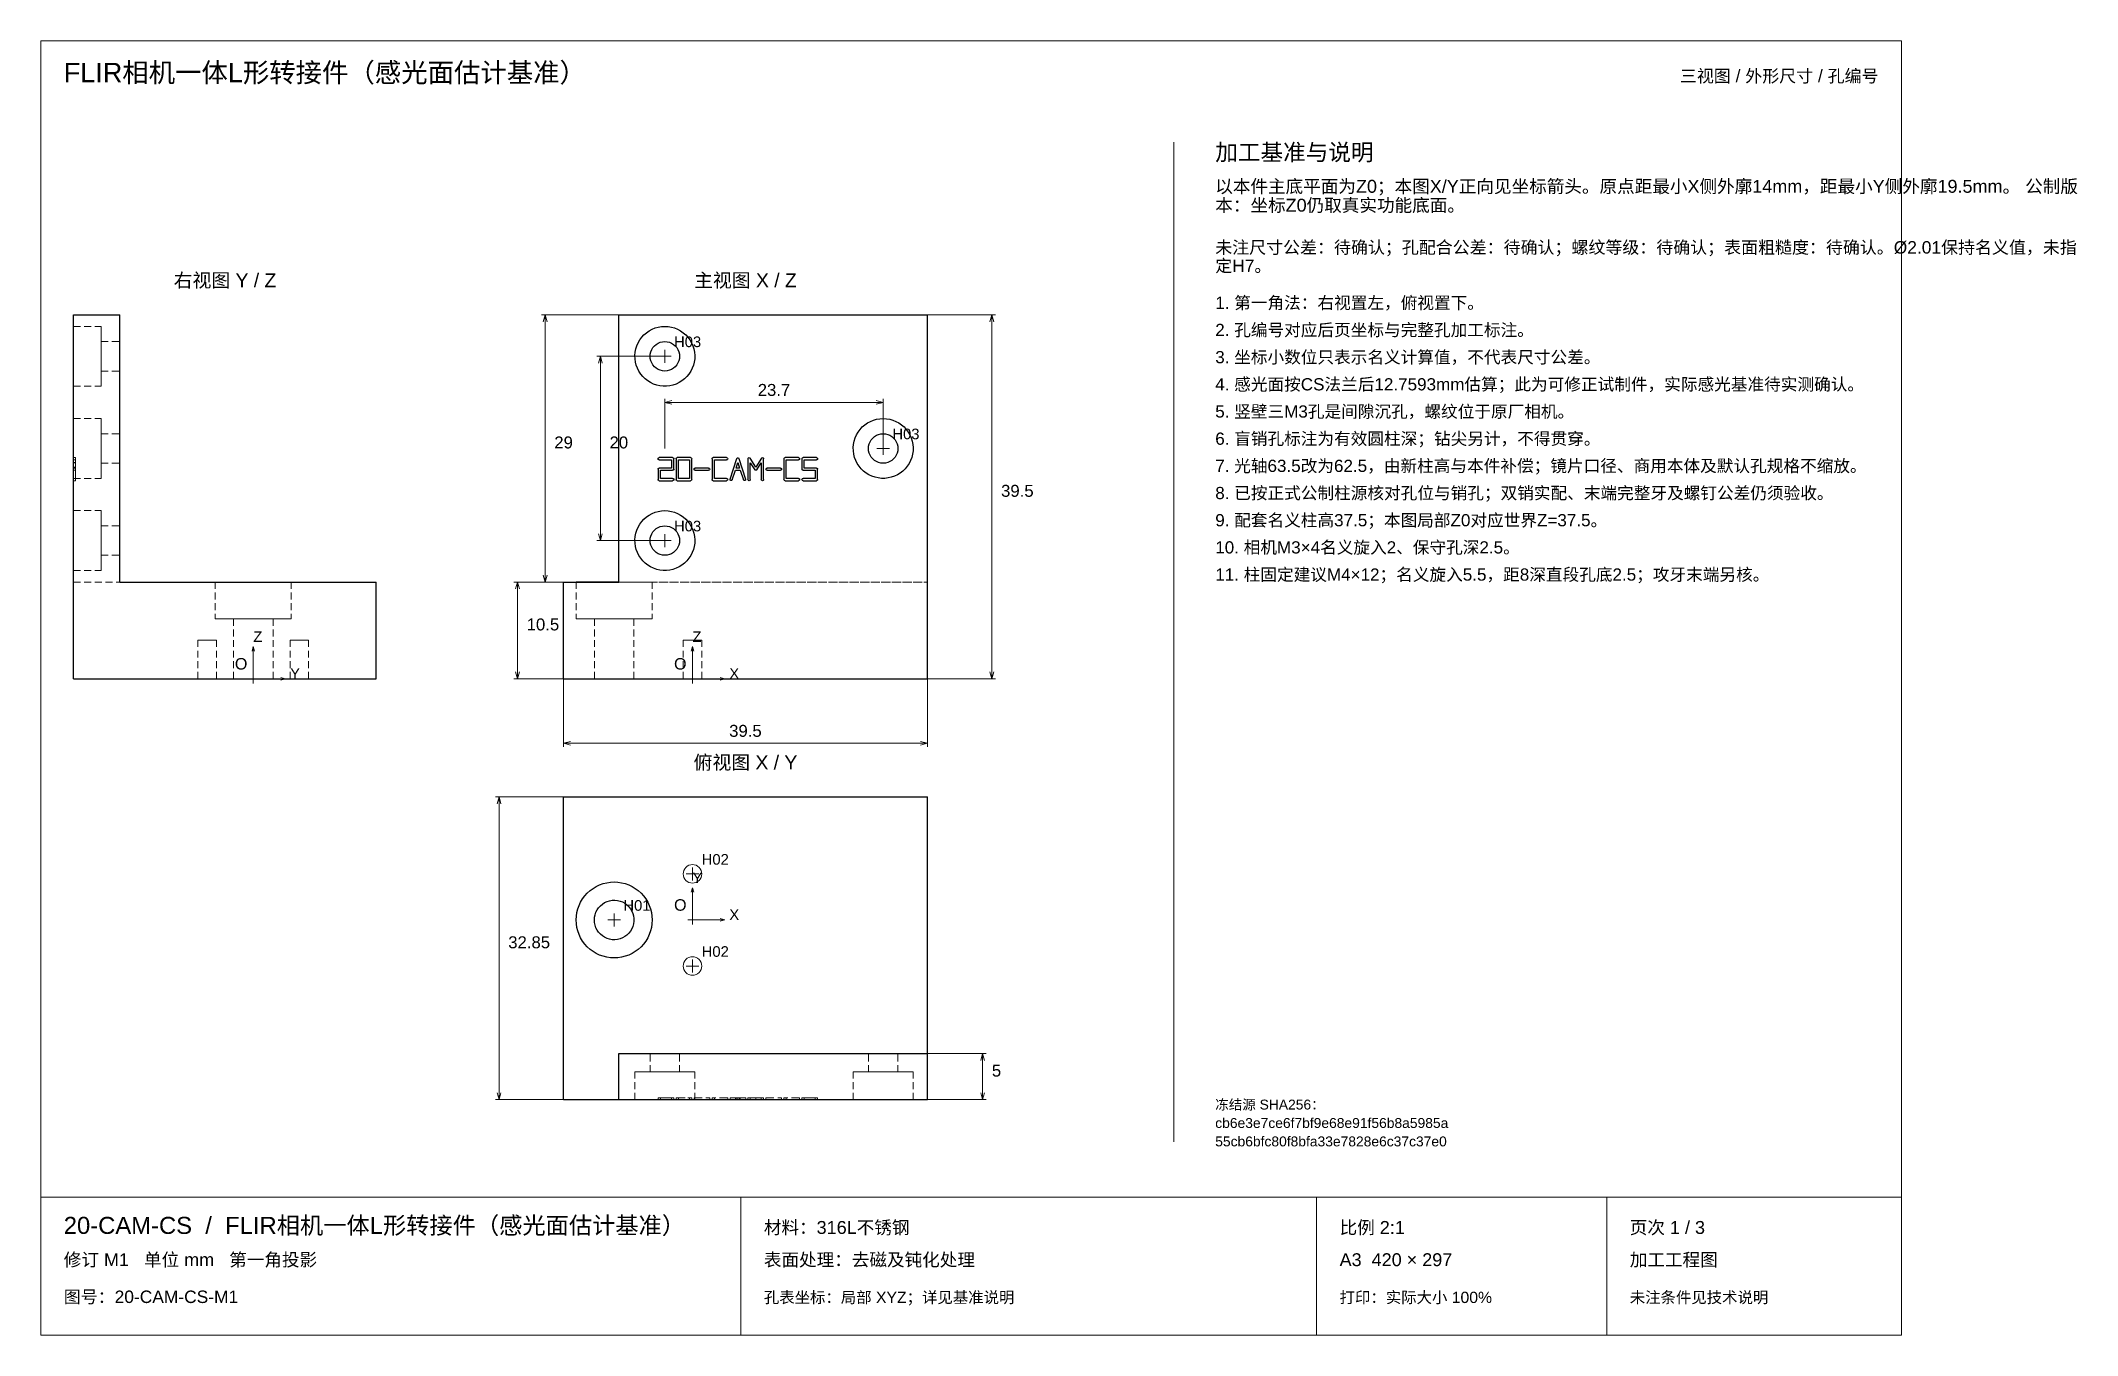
# Paper-space layout '01_三视图' of a CAD drawing. Header units: millimetres. Extents: x 8 to 450, y 8 to 289.
import ezdxf
from ezdxf.enums import TextEntityAlignment as Align

# ---------------------------------------------------------------- set-up
doc = ezdxf.new("R2010")
doc.units = ezdxf.units.MM
doc.linetypes.add('WP_HIDDEN', pattern=[2.3, 1.5, -0.8])
for name, color, linetype, lineweight in [('ANNOTATIONS', 7, 'CONTINUOUS', 18), ('HIDDEN', 7, 'WP_HIDDEN', 13), ('VISIBLE', 7, 'CONTINUOUS', 25)]:
    doc.layers.add(name, color=color, linetype=linetype, lineweight=lineweight)
doc.styles.add('CJK', font='Arial Unicode.ttf')

psp = doc.layouts.new('01_三视图')

# ---------------------------------------------------------------- texts
at = {"layer": 'ANNOTATIONS', "style": 'CJK'}
for s, height, p in [('FLIR相机一体L形转接件（感光面估计基准）', 4.2, (13, 280)), ('加工基准与说明', 3.6, (263, 263)), ('以本件主底平面为Z0；本图X/Y正向见坐标箭头。原点距最小X侧外廓14mm，距最小Y侧外廓19.5mm。 公制版', 2.8, (263, 256)), ('本：坐标Z0仍取真实功能底面。', 2.8, (263, 251.9)), ('未注尺寸公差：待确认；孔配合公差：待确认；螺纹等级：待确认；表面粗糙度：待确认。Ø2.01保持名义值，未指', 2.7, (263, 242.8)), ('定H7。', 2.7, (263, 238.8)), ('1. 第一角法：右视置左，俯视置下。', 2.65, (263, 230.8)), ('2. 孔编号对应后页坐标与完整孔加工标注。', 2.65, (263, 224.9)), ('H03', 2.3, (145.5, 222.5)), ('3. 坐标小数位只表示名义计算值，不代表尺寸公差。', 2.65, (263, 219)), ('4. 感光面按CS法兰后12.7593mm估算；此为可修正试制件，实际感光基准待实测确认。', 2.65, (263, 213.1)), ('5. 竖壁三M3孔是间隙沉孔，螺纹位于原厂相机。', 2.65, (263, 207.2)), ('H03', 2.3, (192.9, 202.5)), ('6. 盲销孔标注为有效圆柱深；钻尖另计，不得贯穿。', 2.65, (263, 201.3)), ('29', 2.6, (119.5, 200.5)), ('20', 2.6, (131.5, 200.5)), ('7. 光轴63.5改为62.5，由新柱高与本件补偿；镜片口径、商用本体及默认孔规格不缩放。', 2.65, (263, 195.4)), ('39.5', 2.6, (216.5, 190)), ('8. 已按正式公制柱源核对孔位与销孔；双销实配、末端完整牙及螺钉公差仍须验收。', 2.65, (263, 189.5)), ('9. 配套名义柱高37.5；本图局部Z0对应世界Z=37.5。', 2.65, (263, 183.6)), ('H03', 2.3, (145.5, 182.5)), ('10. 相机M3×4名义旋入2、保守孔深2.5。', 2.65, (263, 177.7)), ('11. 柱固定建议M4×12；名义旋入5.5，距8深直段孔底2.5；攻牙末端另核。', 2.65, (263, 171.8)), ('10.5', 2.6, (113.5, 161)), ('Z', 2.3, (54.15, 158.5)), ('Z', 2.3, (149.5, 158.5)), ('O', 2.5, (50.15, 152.5)), ('O', 2.5, (145.5, 152.5)), ('Y', 2.3, (62.15, 150.5)), ('X', 2.3, (157.5, 150.5)), ('H02', 2.3, (151.5, 110.15)), ('Y', 2.3, (149.5, 106.15)), ('H01', 2.3, (134.5, 100.15)), ('O', 2.5, (145.5, 100.15)), ('X', 2.3, (157.5, 98.15)), ('32.85', 2.6, (109.5, 92)), ('H02', 2.3, (151.5, 90.15)), ('5', 2.6, (214.5, 64.15)), ('冻结源 SHA256：', 2.15, (263, 57)), ('cb6e3e7ce6f7bf9e68e91f56b8a5985a', 2.15, (263, 53)), ('55cb6bfc80f8bfa33e7828e6c37c37e0', 2.15, (263, 49)), ('20-CAM-CS  /  FLIR相机一体L形转接件（感光面估计基准）', 3.7, (13, 30)), ('材料：316L不锈钢', 2.8, (165, 30)), ('比例 2:1', 2.8, (290, 30)), ('页次 1 / 3', 2.8, (353, 30)), ('修订 M1   单位 mm   第一角投影', 2.8, (13, 23)), ('表面处理：去磁及钝化处理', 2.8, (165, 23)), ('A3  420 × 297', 2.8, (290, 23)), ('加工工程图', 2.8, (353, 23)), ('图号：20-CAM-CS-M1', 2.7, (13, 15)), ('孔表坐标：局部 XYZ；详见基准说明', 2.45, (165, 15)), ('打印：实际大小 100%', 2.45, (290, 15)), ('未注条件见技术说明', 2.45, (353, 15))]:
    psp.add_text(s, height=height, dxfattribs=at).set_placement(p)
psp.add_text('三视图 / 外形尺寸 / 孔编号', height=2.7, dxfattribs=at).set_placement((407, 280), align=Align.RIGHT)
for s, height, p in [('右视图 Y / Z', 3, (48, 235.5)), ('主视图 X / Z', 3, (161, 235.5)), ('23.7', 2.6, (167.2, 211.9)), ('39.5', 2.6, (161, 137.9)), ('俯视图 X / Y', 3, (161, 130.85))]:
    psp.add_text(s, height=height, dxfattribs=at).set_placement(p, align=Align.CENTER)

# ---------------------------------------------------------------- linework, layer by layer
at = {"layer": 'ANNOTATIONS'}
for p, q in [((412, 289), (8, 289)), ((8, 289), (8, 8)), ((412, 8), (412, 289)), ((254, 50), (254, 267)), ((133.5, 229.5), (116.7, 229.5)), ((117.5, 229.5), (117.08, 228)), ((117.5, 171.5), (117.5, 229.5)), ((117.5, 229.5), (117.92, 228)), ((200.5, 229.5), (215.3, 229.5)), ((214.5, 229.5), (214.08, 228)), ((214.5, 150.5), (214.5, 229.5)), ((214.5, 229.5), (214.92, 228)), ((143.5, 219.1), (143.5, 221.9)), ((143.5, 220.5), (128.7, 220.5)), ((129.5, 220.5), (129.08, 219)), ((129.5, 180.5), (129.5, 220.5)), ((129.5, 220.5), (129.92, 219)), ((142.1, 220.5), (144.9, 220.5)), ((143.5, 200.5), (143.5, 211.3)), ((143.5, 210.5), (145, 210.92)), ((143.5, 210.5), (190.9, 210.5)), ((143.5, 210.5), (145, 210.08)), ((190.9, 210.5), (189.4, 210.92)), ((190.9, 210.5), (189.4, 210.08)), ((190.9, 200.5), (190.9, 211.3)), ((189.5, 200.5), (192.3, 200.5)), ((190.9, 199.1), (190.9, 201.9)), ((129.5, 180.5), (129.08, 182)), ((129.5, 180.5), (129.92, 182)), ((143.5, 179.1), (143.5, 181.9)), ((143.5, 180.5), (128.7, 180.5)), ((142.1, 180.5), (144.9, 180.5)), ((117.5, 171.5), (117.08, 173)), ((117.5, 171.5), (117.92, 173)), ((121.5, 171.5), (110.7, 171.5)), ((111.5, 171.5), (111.08, 170)), ((111.5, 150.5), (111.5, 171.5)), ((111.5, 171.5), (111.92, 170)), ((133.5, 171.5), (116.7, 171.5)), ((54.15, 157.5), (53.87, 156.5)), ((54.15, 150.5), (54.15, 157.5)), ((54.15, 157.5), (54.43, 156.5)), ((149.5, 157.5), (149.22, 156.5)), ((149.5, 150.5), (149.5, 157.5)), ((149.5, 157.5), (149.78, 156.5)), ((53.15, 150.5), (55.15, 150.5)), ((54.15, 149.5), (54.15, 151.5)), ((54.15, 150.5), (61.15, 150.5)), ((61.15, 150.5), (60.15, 150.78)), ((61.15, 150.5), (60.15, 150.22)), ((121.5, 150.5), (110.7, 150.5)), ((111.5, 150.5), (111.08, 152)), ((111.5, 150.5), (111.92, 152)), ((121.5, 150.5), (121.5, 135.7)), ((148.5, 150.5), (150.5, 150.5)), ((149.5, 149.5), (149.5, 151.5)), ((149.5, 150.5), (156.5, 150.5)), ((156.5, 150.5), (155.5, 150.78)), ((156.5, 150.5), (155.5, 150.22)), ((200.5, 150.5), (200.5, 135.7)), ((200.5, 150.5), (215.3, 150.5)), ((214.5, 150.5), (214.08, 152)), ((214.5, 150.5), (214.92, 152)), ((121.5, 136.5), (123, 136.92)), ((121.5, 136.5), (200.5, 136.5)), ((121.5, 136.5), (123, 136.08)), ((200.5, 136.5), (199, 136.92)), ((200.5, 136.5), (199, 136.08)), ((121.5, 124.85), (106.7, 124.85)), ((107.5, 124.85), (107.08, 123.35)), ((107.5, 59.15), (107.5, 124.85)), ((107.5, 124.85), (107.92, 123.35)), ((148.1, 108.15), (150.9, 108.15)), ((149.5, 106.75), (149.5, 109.55)), ((149.5, 105.15), (149.22, 104.15)), ((149.5, 98.15), (149.5, 105.15)), ((149.5, 105.15), (149.78, 104.15)), ((131.1, 98.15), (133.9, 98.15)), ((132.5, 96.75), (132.5, 99.55)), ((148.5, 98.15), (150.5, 98.15)), ((149.5, 97.15), (149.5, 99.15)), ((149.5, 98.15), (156.5, 98.15)), ((156.5, 98.15), (155.5, 98.43)), ((156.5, 98.15), (155.5, 97.87)), ((149.5, 86.75), (149.5, 89.55)), ((148.1, 88.15), (150.9, 88.15)), ((200.5, 69.15), (213.3, 69.15)), ((212.5, 69.15), (212.08, 67.65)), ((212.5, 59.15), (212.5, 69.15)), ((212.5, 69.15), (212.92, 67.65)), ((121.5, 59.15), (106.7, 59.15)), ((107.5, 59.15), (107.08, 60.65)), ((107.5, 59.15), (107.92, 60.65)), ((200.5, 59.15), (213.3, 59.15)), ((212.5, 59.15), (212.08, 60.65)), ((212.5, 59.15), (212.92, 60.65)), ((8, 38), (412, 38)), ((160, 8), (160, 38)), ((285, 8), (285, 38)), ((348, 8), (348, 38)), ((8, 8), (412, 8))]:
    psp.add_line(p, q, dxfattribs=at)
at = {"layer": 'HIDDEN'}
for points in [[(15.15, 171.5), (15.15, 229.5)], [(15.15, 227), (15.15, 226.84), (15.15, 226.36), (15.15, 225.58), (15.15, 224.55), (15.15, 223.32), (15.15, 221.95), (15.15, 220.5), (15.15, 219.05), (15.15, 217.68), (15.15, 216.45), (15.15, 215.42), (15.15, 214.64), (15.15, 214.16), (15.15, 214)], [(15.15, 227), (21.15, 227)], [(21.15, 227), (21.15, 226.84), (21.15, 226.36), (21.15, 225.58), (21.15, 224.55), (21.15, 223.32), (21.15, 221.95), (21.15, 220.5), (21.15, 219.05), (21.15, 217.68), (21.15, 216.45), (21.15, 215.42), (21.15, 214.64), (21.15, 214.16), (21.15, 214)], [(200.5, 171.5), (200.5, 229.5)], [(21.15, 223.7), (21.15, 223.62), (21.15, 223.38), (21.15, 223), (21.15, 222.5), (21.15, 221.89), (21.15, 221.21), (21.15, 220.5), (21.15, 219.79), (21.15, 219.11), (21.15, 218.5), (21.15, 218), (21.15, 217.62), (21.15, 217.38), (21.15, 217.3)], [(21.15, 223.7), (25.15, 223.7)], [(25.15, 223.7), (25.15, 223.62), (25.15, 223.38), (25.15, 223), (25.15, 222.5), (25.15, 221.89), (25.15, 221.21), (25.15, 220.5), (25.15, 219.79), (25.15, 219.11), (25.15, 218.5), (25.15, 218), (25.15, 217.62), (25.15, 217.38), (25.15, 217.3)], [(21.15, 217.3), (25.15, 217.3)], [(15.15, 214), (21.15, 214)], [(15.15, 207), (15.15, 206.84), (15.15, 206.36), (15.15, 205.58), (15.15, 204.55), (15.15, 203.32), (15.15, 201.95), (15.15, 200.5), (15.15, 199.05), (15.15, 197.68), (15.15, 196.45), (15.15, 195.42), (15.15, 194.64), (15.15, 194.16), (15.15, 194)], [(15.15, 207), (21.15, 207)], [(21.15, 207), (21.15, 206.84), (21.15, 206.36), (21.15, 205.58), (21.15, 204.55), (21.15, 203.32), (21.15, 201.95), (21.15, 200.5), (21.15, 199.05), (21.15, 197.68), (21.15, 196.45), (21.15, 195.42), (21.15, 194.64), (21.15, 194.16), (21.15, 194)], [(21.15, 203.7), (21.15, 203.62), (21.15, 203.38), (21.15, 203), (21.15, 202.5), (21.15, 201.89), (21.15, 201.21), (21.15, 200.5), (21.15, 199.79), (21.15, 199.11), (21.15, 198.5), (21.15, 198), (21.15, 197.62), (21.15, 197.38), (21.15, 197.3)], [(21.15, 203.7), (25.15, 203.7)], [(25.15, 203.7), (25.15, 203.62), (25.15, 203.38), (25.15, 203), (25.15, 202.5), (25.15, 201.89), (25.15, 201.21), (25.15, 200.5), (25.15, 199.79), (25.15, 199.11), (25.15, 198.5), (25.15, 198), (25.15, 197.62), (25.15, 197.38), (25.15, 197.3)], [(15.15, 198), (15.15, 198.01), (15.15, 198.02), (15.15, 198.05), (15.15, 198.09), (15.15, 198.14), (15.15, 198.19), (15.15, 198.25), (15.15, 198.31), (15.15, 198.36), (15.15, 198.41), (15.15, 198.45), (15.15, 198.48), (15.15, 198.49), (15.15, 198.5)], [(15.15, 198.5), (15.15, 198.5), (15.15, 198.49), (15.15, 198.49), (15.15, 198.48), (15.15, 198.46), (15.15, 198.45), (15.15, 198.43), (15.15, 198.41), (15.15, 198.38), (15.15, 198.36), (15.15, 198.33), (15.15, 198.31), (15.15, 198.28), (15.15, 198.25)], [(15.15, 198.33), (15.15, 198.35), (15.15, 198.37), (15.15, 198.39), (15.15, 198.41), (15.15, 198.42), (15.15, 198.44), (15.15, 198.45), (15.15, 198.46), (15.15, 198.48), (15.15, 198.48), (15.15, 198.49), (15.15, 198.5), (15.15, 198.5), (15.15, 198.5)], [(15.15, 198.39), (15.15, 198.4), (15.15, 198.41), (15.15, 198.43), (15.15, 198.44), (15.15, 198.45), (15.15, 198.46), (15.15, 198.47), (15.15, 198.48), (15.15, 198.48), (15.15, 198.49), (15.15, 198.49), (15.15, 198.5), (15.15, 198.5), (15.15, 198.5)], [(15.15, 198.5), (15.55, 198.5)], [(15.15, 198.39), (15.15, 196.46)], [(15.15, 198.33), (15.15, 193.83)], [(15.15, 196), (15.15, 198.25)], [(15.15, 193.75), (15.15, 198.25)], [(15.15, 198), (15.15, 196.25)], [(15.15, 194), (15.15, 198)], [(15.15, 198), (15.55, 198)], [(15.15, 197.43), (15.55, 197.43)], [(15.15, 197.43), (15.15, 196.25)], [(15.15, 193.75), (15.15, 197.4)], [(15.15, 197.4), (15.15, 195.86)], [(15.15, 197.4), (15.55, 197.4)], [(15.55, 196.46), (15.15, 196.46)], [(15.15, 196), (15.15, 196.03), (15.15, 196.06), (15.15, 196.08), (15.15, 196.11), (15.15, 196.13), (15.15, 196.16), (15.15, 196.18), (15.15, 196.2), (15.15, 196.21), (15.15, 196.23), (15.15, 196.24), (15.15, 196.24), (15.15, 196.25), (15.15, 196.25)], [(15.15, 195.75), (15.15, 195.76), (15.15, 195.77), (15.15, 195.8), (15.15, 195.84), (15.15, 195.89), (15.15, 195.94), (15.15, 196), (15.15, 196.06), (15.15, 196.11), (15.15, 196.16), (15.15, 196.2), (15.15, 196.23), (15.15, 196.24), (15.15, 196.25)], [(15.15, 196.25), (15.55, 196.25)], [(15.15, 196), (15.15, 193.75)], [(15.15, 196), (15.15, 195.97), (15.15, 195.94), (15.15, 195.92), (15.15, 195.89), (15.15, 195.87), (15.15, 195.84), (15.15, 195.82), (15.15, 195.8), (15.15, 195.79), (15.15, 195.77), (15.15, 195.76), (15.15, 195.76), (15.15, 195.75), (15.15, 195.75)], [(15.15, 195.86), (15.15, 195.85), (15.15, 195.84), (15.15, 195.82), (15.15, 195.81), (15.15, 195.8), (15.15, 195.79), (15.15, 195.78), (15.15, 195.77), (15.15, 195.77), (15.15, 195.76), (15.15, 195.76), (15.15, 195.75), (15.15, 195.75), (15.15, 195.75)], [(15.15, 194), (15.15, 195.75)], [(15.15, 193.67), (15.15, 195.75)], [(15.15, 195.75), (15.55, 195.75)], [(15.55, 198), (15.55, 198.01), (15.55, 198.02), (15.55, 198.05), (15.55, 198.09), (15.55, 198.14), (15.55, 198.19), (15.55, 198.25), (15.55, 198.31), (15.55, 198.36), (15.55, 198.41), (15.55, 198.45), (15.55, 198.48), (15.55, 198.49), (15.55, 198.5)], [(15.55, 198.5), (15.55, 198.5), (15.55, 198.49), (15.55, 198.49), (15.55, 198.48), (15.55, 198.46), (15.55, 198.45), (15.55, 198.43), (15.55, 198.41), (15.55, 198.38), (15.55, 198.36), (15.55, 198.33), (15.55, 198.31), (15.55, 198.28), (15.55, 198.25)], [(15.55, 198.33), (15.55, 198.35), (15.55, 198.37), (15.55, 198.39), (15.55, 198.41), (15.55, 198.42), (15.55, 198.44), (15.55, 198.45), (15.55, 198.46), (15.55, 198.48), (15.55, 198.48), (15.55, 198.49), (15.55, 198.5), (15.55, 198.5), (15.55, 198.5)], [(15.55, 198.5), (15.55, 198.5), (15.55, 198.5), (15.55, 198.49), (15.55, 198.49), (15.55, 198.48), (15.55, 198.48), (15.55, 198.47), (15.55, 198.46), (15.55, 198.45), (15.55, 198.44), (15.55, 198.43), (15.55, 198.41), (15.55, 198.4), (15.55, 198.39)], [(15.55, 198.39), (15.55, 196.46)], [(15.55, 193.83), (15.55, 198.33)], [(15.55, 198.25), (15.55, 196)], [(15.55, 193.75), (15.55, 198.25)], [(15.55, 196.25), (15.55, 198)], [(15.55, 198), (15.55, 194)], [(15.55, 196.25), (15.55, 197.43)], [(15.55, 193.75), (15.55, 197.4)], [(15.55, 197.4), (15.55, 195.86)], [(15.55, 196), (15.55, 196.03), (15.55, 196.06), (15.55, 196.08), (15.55, 196.11), (15.55, 196.13), (15.55, 196.16), (15.55, 196.18), (15.55, 196.2), (15.55, 196.21), (15.55, 196.23), (15.55, 196.24), (15.55, 196.24), (15.55, 196.25), (15.55, 196.25)], [(15.55, 195.75), (15.55, 195.76), (15.55, 195.77), (15.55, 195.8), (15.55, 195.84), (15.55, 195.89), (15.55, 195.94), (15.55, 196), (15.55, 196.06), (15.55, 196.11), (15.55, 196.16), (15.55, 196.2), (15.55, 196.23), (15.55, 196.24), (15.55, 196.25)], [(15.55, 196), (15.55, 195.97), (15.55, 195.94), (15.55, 195.92), (15.55, 195.89), (15.55, 195.87), (15.55, 195.84), (15.55, 195.82), (15.55, 195.8), (15.55, 195.79), (15.55, 195.77), (15.55, 195.76), (15.55, 195.76), (15.55, 195.75), (15.55, 195.75)], [(15.55, 193.75), (15.55, 196)], [(15.55, 195.86), (15.55, 195.85), (15.55, 195.84), (15.55, 195.82), (15.55, 195.81), (15.55, 195.8), (15.55, 195.79), (15.55, 195.78), (15.55, 195.77), (15.55, 195.77), (15.55, 195.76), (15.55, 195.76), (15.55, 195.75), (15.55, 195.75), (15.55, 195.75)], [(15.55, 195.75), (15.55, 194)], [(15.55, 193.67), (15.55, 195.75)], [(21.15, 197.3), (25.15, 197.3)], [(15.15, 194), (15.15, 193.99), (15.15, 193.98), (15.15, 193.95), (15.15, 193.91), (15.15, 193.86), (15.15, 193.81), (15.15, 193.75), (15.15, 193.69), (15.15, 193.64), (15.15, 193.59), (15.15, 193.55), (15.15, 193.52), (15.15, 193.51), (15.15, 193.5)], [(15.55, 194), (15.15, 194)], [(15.15, 194), (21.15, 194)], [(15.15, 193.5), (15.15, 193.5), (15.15, 193.51), (15.15, 193.52), (15.15, 193.54), (15.15, 193.55), (15.15, 193.58), (15.15, 193.6), (15.15, 193.63), (15.15, 193.66), (15.15, 193.69), (15.15, 193.73), (15.15, 193.76), (15.15, 193.79), (15.15, 193.83)], [(15.15, 193.5), (15.15, 193.5), (15.15, 193.51), (15.15, 193.51), (15.15, 193.52), (15.15, 193.54), (15.15, 193.55), (15.15, 193.57), (15.15, 193.59), (15.15, 193.62), (15.15, 193.64), (15.15, 193.67), (15.15, 193.69), (15.15, 193.72), (15.15, 193.75)], [(15.15, 193.67), (15.15, 193.65), (15.15, 193.63), (15.15, 193.61), (15.15, 193.59), (15.15, 193.58), (15.15, 193.56), (15.15, 193.55), (15.15, 193.54), (15.15, 193.52), (15.15, 193.52), (15.15, 193.51), (15.15, 193.5), (15.15, 193.5), (15.15, 193.5)], [(15.15, 193.5), (15.55, 193.5)], [(15.55, 194), (15.55, 193.99), (15.55, 193.98), (15.55, 193.95), (15.55, 193.91), (15.55, 193.86), (15.55, 193.81), (15.55, 193.75), (15.55, 193.69), (15.55, 193.64), (15.55, 193.59), (15.55, 193.55), (15.55, 193.52), (15.55, 193.51), (15.55, 193.5)], [(15.55, 193.5), (15.55, 193.5), (15.55, 193.51), (15.55, 193.52), (15.55, 193.54), (15.55, 193.55), (15.55, 193.58), (15.55, 193.6), (15.55, 193.63), (15.55, 193.66), (15.55, 193.69), (15.55, 193.73), (15.55, 193.76), (15.55, 193.79), (15.55, 193.83)], [(15.55, 193.5), (15.55, 193.5), (15.55, 193.51), (15.55, 193.51), (15.55, 193.52), (15.55, 193.54), (15.55, 193.55), (15.55, 193.57), (15.55, 193.59), (15.55, 193.62), (15.55, 193.64), (15.55, 193.67), (15.55, 193.69), (15.55, 193.72), (15.55, 193.75)], [(15.55, 193.67), (15.55, 193.65), (15.55, 193.63), (15.55, 193.61), (15.55, 193.59), (15.55, 193.58), (15.55, 193.56), (15.55, 193.55), (15.55, 193.54), (15.55, 193.52), (15.55, 193.52), (15.55, 193.51), (15.55, 193.5), (15.55, 193.5), (15.55, 193.5)], [(15.15, 187), (15.15, 186.84), (15.15, 186.36), (15.15, 185.58), (15.15, 184.55), (15.15, 183.32), (15.15, 181.95), (15.15, 180.5), (15.15, 179.05), (15.15, 177.68), (15.15, 176.45), (15.15, 175.42), (15.15, 174.64), (15.15, 174.16), (15.15, 174)], [(15.15, 187), (21.15, 187)], [(21.15, 187), (21.15, 186.84), (21.15, 186.36), (21.15, 185.58), (21.15, 184.55), (21.15, 183.32), (21.15, 181.95), (21.15, 180.5), (21.15, 179.05), (21.15, 177.68), (21.15, 176.45), (21.15, 175.42), (21.15, 174.64), (21.15, 174.16), (21.15, 174)], [(21.15, 183.7), (21.15, 183.62), (21.15, 183.38), (21.15, 183), (21.15, 182.5), (21.15, 181.89), (21.15, 181.21), (21.15, 180.5), (21.15, 179.79), (21.15, 179.11), (21.15, 178.5), (21.15, 178), (21.15, 177.62), (21.15, 177.38), (21.15, 177.3)], [(21.15, 183.7), (25.15, 183.7)], [(25.15, 183.7), (25.15, 183.62), (25.15, 183.38), (25.15, 183), (25.15, 182.5), (25.15, 181.89), (25.15, 181.21), (25.15, 180.5), (25.15, 179.79), (25.15, 179.11), (25.15, 178.5), (25.15, 178), (25.15, 177.62), (25.15, 177.38), (25.15, 177.3)], [(21.15, 177.3), (25.15, 177.3)], [(15.15, 174), (21.15, 174)], [(15.15, 150.5), (15.15, 171.5)], [(15.15, 171.5), (80.85, 171.5)], [(15.15, 171.5), (25.15, 171.5)], [(62.4, 171.5), (62.19, 171.5), (61.58, 171.5), (60.6, 171.5), (59.29, 171.5), (57.73, 171.5), (55.99, 171.5), (54.15, 171.5), (52.31, 171.5), (50.57, 171.5), (49.01, 171.5), (47.7, 171.5), (46.72, 171.5), (46.11, 171.5), (45.9, 171.5)], [(45.9, 171.5), (45.95, 171.5), (46.11, 171.5), (46.36, 171.5), (46.72, 171.5), (47.16, 171.5), (47.7, 171.5), (48.32, 171.5), (49.01, 171.5), (49.76, 171.5), (50.57, 171.5), (51.43, 171.5), (52.31, 171.5), (53.23, 171.5), (54.15, 171.5)], [(45.9, 171.5), (45.9, 163.5)], [(54.15, 171.5), (55.07, 171.5), (55.99, 171.5), (56.87, 171.5), (57.73, 171.5), (58.54, 171.5), (59.29, 171.5), (59.98, 171.5), (60.6, 171.5), (61.14, 171.5), (61.58, 171.5), (61.94, 171.5), (62.19, 171.5), (62.35, 171.5), (62.4, 171.5)], [(62.4, 171.5), (62.4, 163.5)], [(121.5, 171.5), (200.5, 171.5)], [(124.25, 171.5), (124.46, 171.5), (125.07, 171.5), (126.05, 171.5), (127.36, 171.5), (128.92, 171.5), (130.66, 171.5), (132.5, 171.5), (134.34, 171.5), (136.08, 171.5), (137.64, 171.5), (138.95, 171.5), (139.93, 171.5), (140.54, 171.5), (140.75, 171.5)], [(124.25, 171.5), (124.25, 163.5)], [(133.5, 171.5), (200.5, 171.5)], [(140.75, 171.5), (140.71, 171.5), (140.57, 171.5), (140.36, 171.5), (140.05, 171.5), (139.67, 171.5), (139.21, 171.5), (138.68, 171.5), (138.08, 171.5), (137.42, 171.5), (136.71, 171.5), (135.95, 171.5), (135.16, 171.5), (134.34, 171.5), (133.5, 171.5)], [(140.75, 171.5), (140.75, 163.5)], [(200.5, 150.5), (200.5, 171.5)], [(62.4, 163.5), (62.19, 163.5), (61.58, 163.5), (60.6, 163.5), (59.29, 163.5), (57.73, 163.5), (55.99, 163.5), (54.15, 163.5), (52.31, 163.5), (50.57, 163.5), (49.01, 163.5), (47.7, 163.5), (46.72, 163.5), (46.11, 163.5), (45.9, 163.5)], [(45.9, 163.5), (45.95, 163.5), (46.11, 163.5), (46.36, 163.5), (46.72, 163.5), (47.16, 163.5), (47.7, 163.5), (48.32, 163.5), (49.01, 163.5), (49.76, 163.5), (50.57, 163.5), (51.43, 163.5), (52.31, 163.5), (53.23, 163.5), (54.15, 163.5)], [(58.45, 163.5), (58.34, 163.5), (58.02, 163.5), (57.51, 163.5), (56.83, 163.5), (56.02, 163.5), (55.11, 163.5), (54.15, 163.5), (53.19, 163.5), (52.28, 163.5), (51.47, 163.5), (50.79, 163.5), (50.28, 163.5), (49.96, 163.5), (49.85, 163.5)], [(49.85, 163.5), (49.88, 163.5), (49.96, 163.5), (50.09, 163.5), (50.28, 163.5), (50.51, 163.5), (50.79, 163.5), (51.11, 163.5), (51.47, 163.5), (51.86, 163.5), (52.28, 163.5), (52.73, 163.5), (53.19, 163.5), (53.67, 163.5), (54.15, 163.5)], [(49.85, 163.5), (49.85, 150.5)], [(54.15, 163.5), (55.07, 163.5), (55.99, 163.5), (56.87, 163.5), (57.73, 163.5), (58.54, 163.5), (59.29, 163.5), (59.98, 163.5), (60.6, 163.5), (61.14, 163.5), (61.58, 163.5), (61.94, 163.5), (62.19, 163.5), (62.35, 163.5), (62.4, 163.5)], [(54.15, 163.5), (54.63, 163.5), (55.11, 163.5), (55.57, 163.5), (56.02, 163.5), (56.44, 163.5), (56.83, 163.5), (57.19, 163.5), (57.51, 163.5), (57.79, 163.5), (58.02, 163.5), (58.21, 163.5), (58.34, 163.5), (58.42, 163.5), (58.45, 163.5)], [(58.45, 163.5), (58.45, 150.5)], [(124.25, 163.5), (124.46, 163.5), (125.07, 163.5), (126.05, 163.5), (127.36, 163.5), (128.92, 163.5), (130.66, 163.5), (132.5, 163.5), (134.34, 163.5), (136.08, 163.5), (137.64, 163.5), (138.95, 163.5), (139.93, 163.5), (140.54, 163.5), (140.75, 163.5)], [(128.2, 163.5), (128.2, 150.5)], [(128.2, 163.5), (128.31, 163.5), (128.63, 163.5), (129.14, 163.5), (129.82, 163.5), (130.63, 163.5), (131.54, 163.5), (132.5, 163.5), (133.46, 163.5), (134.37, 163.5), (135.18, 163.5), (135.86, 163.5), (136.37, 163.5), (136.69, 163.5), (136.8, 163.5)], [(136.8, 163.5), (136.8, 150.5)], [(46.16, 158.9), (46.11, 158.9), (45.96, 158.9), (45.72, 158.9), (45.4, 158.9), (45.02, 158.9), (44.6, 158.9), (44.15, 158.9), (43.7, 158.9), (43.28, 158.9), (42.9, 158.9), (42.58, 158.9), (42.34, 158.9), (42.19, 158.9), (42.14, 158.9)], [(42.14, 158.9), (42.15, 158.9), (42.19, 158.9), (42.25, 158.9), (42.34, 158.9), (42.45, 158.9), (42.58, 158.9), (42.73, 158.9), (42.9, 158.9), (43.08, 158.9), (43.28, 158.9), (43.49, 158.9), (43.7, 158.9), (43.92, 158.9), (44.15, 158.9)], [(42.14, 150.5), (42.14, 158.9)], [(44.15, 158.9), (44.38, 158.9), (44.6, 158.9), (44.81, 158.9), (45.02, 158.9), (45.22, 158.9), (45.4, 158.9), (45.57, 158.9), (45.72, 158.9), (45.85, 158.9), (45.96, 158.9), (46.05, 158.9), (46.11, 158.9), (46.15, 158.9), (46.16, 158.9)], [(46.16, 150.5), (46.16, 158.9)], [(66.16, 158.9), (66.11, 158.9), (65.96, 158.9), (65.72, 158.9), (65.4, 158.9), (65.02, 158.9), (64.6, 158.9), (64.15, 158.9), (63.7, 158.9), (63.28, 158.9), (62.9, 158.9), (62.58, 158.9), (62.34, 158.9), (62.19, 158.9), (62.14, 158.9)], [(62.14, 158.9), (62.15, 158.9), (62.19, 158.9), (62.25, 158.9), (62.34, 158.9), (62.45, 158.9), (62.58, 158.9), (62.73, 158.9), (62.9, 158.9), (63.08, 158.9), (63.28, 158.9), (63.49, 158.9), (63.7, 158.9), (63.92, 158.9), (64.15, 158.9)], [(62.14, 150.5), (62.14, 158.9)], [(64.15, 158.9), (64.38, 158.9), (64.6, 158.9), (64.81, 158.9), (65.02, 158.9), (65.22, 158.9), (65.4, 158.9), (65.57, 158.9), (65.72, 158.9), (65.85, 158.9), (65.96, 158.9), (66.05, 158.9), (66.11, 158.9), (66.15, 158.9), (66.16, 158.9)], [(66.16, 150.5), (66.16, 158.9)], [(151.51, 158.9), (151.46, 158.9), (151.31, 158.9), (151.07, 158.9), (150.75, 158.9), (150.37, 158.9), (149.95, 158.9), (149.5, 158.9), (149.05, 158.9), (148.63, 158.9), (148.25, 158.9), (147.93, 158.9), (147.69, 158.9), (147.54, 158.9), (147.49, 158.9)], [(147.49, 150.5), (147.49, 158.9)], [(151.51, 150.5), (151.51, 158.9)], [(46.16, 150.5), (46.11, 150.5), (45.96, 150.5), (45.72, 150.5), (45.4, 150.5), (45.02, 150.5), (44.6, 150.5), (44.15, 150.5), (43.7, 150.5), (43.28, 150.5), (42.9, 150.5), (42.58, 150.5), (42.34, 150.5), (42.19, 150.5), (42.14, 150.5)], [(42.14, 150.5), (42.15, 150.5), (42.19, 150.5), (42.25, 150.5), (42.34, 150.5), (42.45, 150.5), (42.58, 150.5), (42.73, 150.5), (42.9, 150.5), (43.08, 150.5), (43.28, 150.5), (43.49, 150.5), (43.7, 150.5), (43.92, 150.5), (44.15, 150.5)], [(44.15, 150.5), (44.38, 150.5), (44.6, 150.5), (44.81, 150.5), (45.02, 150.5), (45.22, 150.5), (45.4, 150.5), (45.57, 150.5), (45.72, 150.5), (45.85, 150.5), (45.96, 150.5), (46.05, 150.5), (46.11, 150.5), (46.15, 150.5), (46.16, 150.5)], [(58.45, 150.5), (58.34, 150.5), (58.02, 150.5), (57.51, 150.5), (56.83, 150.5), (56.02, 150.5), (55.11, 150.5), (54.15, 150.5), (53.19, 150.5), (52.28, 150.5), (51.47, 150.5), (50.79, 150.5), (50.28, 150.5), (49.96, 150.5), (49.85, 150.5)], [(49.85, 150.5), (49.88, 150.5), (49.96, 150.5), (50.09, 150.5), (50.28, 150.5), (50.51, 150.5), (50.79, 150.5), (51.11, 150.5), (51.47, 150.5), (51.86, 150.5), (52.28, 150.5), (52.73, 150.5), (53.19, 150.5), (53.67, 150.5), (54.15, 150.5)], [(54.15, 150.5), (54.63, 150.5), (55.11, 150.5), (55.57, 150.5), (56.02, 150.5), (56.44, 150.5), (56.83, 150.5), (57.19, 150.5), (57.51, 150.5), (57.79, 150.5), (58.02, 150.5), (58.21, 150.5), (58.34, 150.5), (58.42, 150.5), (58.45, 150.5)], [(66.16, 150.5), (66.11, 150.5), (65.96, 150.5), (65.72, 150.5), (65.4, 150.5), (65.02, 150.5), (64.6, 150.5), (64.15, 150.5), (63.7, 150.5), (63.28, 150.5), (62.9, 150.5), (62.58, 150.5), (62.34, 150.5), (62.19, 150.5), (62.14, 150.5)], [(62.14, 150.5), (62.15, 150.5), (62.19, 150.5), (62.25, 150.5), (62.34, 150.5), (62.45, 150.5), (62.58, 150.5), (62.73, 150.5), (62.9, 150.5), (63.08, 150.5), (63.28, 150.5), (63.49, 150.5), (63.7, 150.5), (63.92, 150.5), (64.15, 150.5)], [(64.15, 150.5), (64.38, 150.5), (64.6, 150.5), (64.81, 150.5), (65.02, 150.5), (65.22, 150.5), (65.4, 150.5), (65.57, 150.5), (65.72, 150.5), (65.85, 150.5), (65.96, 150.5), (66.05, 150.5), (66.11, 150.5), (66.15, 150.5), (66.16, 150.5)], [(128.2, 150.5), (128.31, 150.5), (128.63, 150.5), (129.14, 150.5), (129.82, 150.5), (130.63, 150.5), (131.54, 150.5), (132.5, 150.5), (133.46, 150.5), (134.37, 150.5), (135.18, 150.5), (135.86, 150.5), (136.37, 150.5), (136.69, 150.5), (136.8, 150.5)], [(151.51, 150.5), (151.46, 150.5), (151.31, 150.5), (151.07, 150.5), (150.75, 150.5), (150.37, 150.5), (149.95, 150.5), (149.5, 150.5), (149.05, 150.5), (148.63, 150.5), (148.25, 150.5), (147.93, 150.5), (147.69, 150.5), (147.54, 150.5), (147.49, 150.5)], [(200.5, 59.15), (200.5, 124.85)], [(151.51, 108.15), (151.47, 108.54), (151.36, 108.92), (151.17, 109.27), (150.92, 109.57), (150.62, 109.82), (150.27, 110.01), (149.89, 110.12), (149.5, 110.16), (149.11, 110.12), (148.73, 110.01), (148.38, 109.82), (148.08, 109.57), (147.83, 109.27), (147.64, 108.92), (147.53, 108.54), (147.49, 108.15), (147.53, 107.76), (147.64, 107.38), (147.83, 107.03), (148.08, 106.73), (148.38, 106.48), (148.73, 106.29), (149.11, 106.18), (149.5, 106.14), (149.89, 106.18), (150.27, 106.29), (150.62, 106.48), (150.92, 106.73), (151.17, 107.03), (151.36, 107.38), (151.47, 107.76), (151.51, 108.15)], [(151.51, 88.15), (151.47, 88.54), (151.36, 88.92), (151.17, 89.27), (150.92, 89.57), (150.62, 89.82), (150.27, 90.01), (149.89, 90.12), (149.5, 90.16), (149.11, 90.12), (148.73, 90.01), (148.38, 89.82), (148.08, 89.57), (147.83, 89.27), (147.64, 88.92), (147.53, 88.54), (147.49, 88.15), (147.53, 87.76), (147.64, 87.38), (147.83, 87.03), (148.08, 86.73), (148.38, 86.48), (148.73, 86.29), (149.11, 86.18), (149.5, 86.14), (149.89, 86.18), (150.27, 86.29), (150.62, 86.48), (150.92, 86.73), (151.17, 87.03), (151.36, 87.38), (151.47, 87.76), (151.51, 88.15)], [(146.7, 69.15), (146.62, 69.15), (146.39, 69.15), (146.01, 69.15), (145.5, 69.15), (144.89, 69.15), (144.22, 69.15), (143.5, 69.15), (142.79, 69.15), (142.11, 69.15), (141.51, 69.15), (141, 69.15), (140.62, 69.15), (140.38, 69.15), (140.3, 69.15)], [(140.3, 69.15), (140.32, 69.15), (140.38, 69.15), (140.48, 69.15), (140.62, 69.15), (140.79, 69.15), (141, 69.15), (141.24, 69.15), (141.51, 69.15), (141.8, 69.15), (142.11, 69.15), (142.45, 69.15), (142.79, 69.15), (143.15, 69.15), (143.5, 69.15)], [(140.3, 65.15), (140.3, 69.15)], [(143.5, 69.15), (143.86, 69.15), (144.22, 69.15), (144.56, 69.15), (144.89, 69.15), (145.21, 69.15), (145.5, 69.15), (145.77, 69.15), (146.01, 69.15), (146.21, 69.15), (146.39, 69.15), (146.52, 69.15), (146.62, 69.15), (146.68, 69.15), (146.7, 69.15)], [(146.7, 65.15), (146.7, 69.15)], [(194.1, 69.15), (194.02, 69.15), (193.79, 69.15), (193.41, 69.15), (192.9, 69.15), (192.29, 69.15), (191.62, 69.15), (190.9, 69.15), (190.19, 69.15), (189.51, 69.15), (188.91, 69.15), (188.4, 69.15), (188.02, 69.15), (187.78, 69.15), (187.7, 69.15)], [(187.7, 69.15), (187.72, 69.15), (187.78, 69.15), (187.88, 69.15), (188.02, 69.15), (188.19, 69.15), (188.4, 69.15), (188.64, 69.15), (188.91, 69.15), (189.2, 69.15), (189.51, 69.15), (189.85, 69.15), (190.19, 69.15), (190.55, 69.15), (190.9, 69.15)], [(187.7, 65.15), (187.7, 69.15)], [(190.9, 69.15), (191.26, 69.15), (191.62, 69.15), (191.96, 69.15), (192.29, 69.15), (192.61, 69.15), (192.9, 69.15), (193.17, 69.15), (193.41, 69.15), (193.61, 69.15), (193.79, 69.15), (193.92, 69.15), (194.02, 69.15), (194.08, 69.15), (194.1, 69.15)], [(194.1, 65.15), (194.1, 69.15)], [(150, 65.15), (149.84, 65.15), (149.36, 65.15), (148.59, 65.15), (147.56, 65.15), (146.32, 65.15), (144.95, 65.15), (143.5, 65.15), (142.06, 65.15), (140.68, 65.15), (139.45, 65.15), (138.42, 65.15), (137.65, 65.15), (137.17, 65.15), (137, 65.15)], [(137, 65.15), (137.04, 65.15), (137.17, 65.15), (137.37, 65.15), (137.65, 65.15), (138, 65.15), (138.42, 65.15), (138.91, 65.15), (139.45, 65.15), (140.05, 65.15), (140.68, 65.15), (141.36, 65.15), (142.06, 65.15), (142.78, 65.15), (143.5, 65.15)], [(137, 59.15), (137, 65.15)], [(146.7, 65.15), (146.62, 65.15), (146.39, 65.15), (146.01, 65.15), (145.5, 65.15), (144.89, 65.15), (144.22, 65.15), (143.5, 65.15), (142.79, 65.15), (142.11, 65.15), (141.51, 65.15), (141, 65.15), (140.62, 65.15), (140.38, 65.15), (140.3, 65.15)], [(140.3, 65.15), (140.32, 65.15), (140.38, 65.15), (140.48, 65.15), (140.62, 65.15), (140.79, 65.15), (141, 65.15), (141.24, 65.15), (141.51, 65.15), (141.8, 65.15), (142.11, 65.15), (142.45, 65.15), (142.79, 65.15), (143.15, 65.15), (143.5, 65.15)], [(143.5, 65.15), (144.23, 65.15), (144.95, 65.15), (145.65, 65.15), (146.32, 65.15), (146.96, 65.15), (147.56, 65.15), (148.1, 65.15), (148.59, 65.15), (149.01, 65.15), (149.36, 65.15), (149.64, 65.15), (149.84, 65.15), (149.96, 65.15), (150, 65.15)], [(143.5, 65.15), (143.86, 65.15), (144.22, 65.15), (144.56, 65.15), (144.89, 65.15), (145.21, 65.15), (145.5, 65.15), (145.77, 65.15), (146.01, 65.15), (146.21, 65.15), (146.39, 65.15), (146.52, 65.15), (146.62, 65.15), (146.68, 65.15), (146.7, 65.15)], [(150, 59.15), (150, 65.15)], [(197.4, 65.15), (197.24, 65.15), (196.76, 65.15), (195.99, 65.15), (194.96, 65.15), (193.72, 65.15), (192.35, 65.15), (190.9, 65.15), (189.46, 65.15), (188.08, 65.15), (186.85, 65.15), (185.82, 65.15), (185.05, 65.15), (184.57, 65.15), (184.4, 65.15)], [(184.4, 65.15), (184.44, 65.15), (184.57, 65.15), (184.77, 65.15), (185.05, 65.15), (185.4, 65.15), (185.82, 65.15), (186.31, 65.15), (186.85, 65.15), (187.45, 65.15), (188.08, 65.15), (188.76, 65.15), (189.46, 65.15), (190.18, 65.15), (190.9, 65.15)], [(184.4, 59.15), (184.4, 65.15)], [(194.1, 65.15), (194.02, 65.15), (193.79, 65.15), (193.41, 65.15), (192.9, 65.15), (192.29, 65.15), (191.62, 65.15), (190.9, 65.15), (190.19, 65.15), (189.51, 65.15), (188.91, 65.15), (188.4, 65.15), (188.02, 65.15), (187.78, 65.15), (187.7, 65.15)], [(187.7, 65.15), (187.72, 65.15), (187.78, 65.15), (187.88, 65.15), (188.02, 65.15), (188.19, 65.15), (188.4, 65.15), (188.64, 65.15), (188.91, 65.15), (189.2, 65.15), (189.51, 65.15), (189.85, 65.15), (190.19, 65.15), (190.55, 65.15), (190.9, 65.15)], [(190.9, 65.15), (191.63, 65.15), (192.35, 65.15), (193.05, 65.15), (193.72, 65.15), (194.36, 65.15), (194.96, 65.15), (195.5, 65.15), (195.99, 65.15), (196.41, 65.15), (196.76, 65.15), (197.04, 65.15), (197.24, 65.15), (197.36, 65.15), (197.4, 65.15)], [(190.9, 65.15), (191.26, 65.15), (191.62, 65.15), (191.96, 65.15), (192.29, 65.15), (192.61, 65.15), (192.9, 65.15), (193.17, 65.15), (193.41, 65.15), (193.61, 65.15), (193.79, 65.15), (193.92, 65.15), (194.02, 65.15), (194.08, 65.15), (194.1, 65.15)], [(197.4, 59.15), (197.4, 65.15)], [(121.5, 59.15), (200.5, 59.15)], [(150, 59.15), (149.84, 59.15), (149.36, 59.15), (148.59, 59.15), (147.56, 59.15), (146.32, 59.15), (144.95, 59.15), (143.5, 59.15), (142.06, 59.15), (140.68, 59.15), (139.45, 59.15), (138.42, 59.15), (137.65, 59.15), (137.17, 59.15), (137, 59.15)], [(137, 59.15), (137.04, 59.15), (137.17, 59.15), (137.37, 59.15), (137.65, 59.15), (138, 59.15), (138.42, 59.15), (138.91, 59.15), (139.45, 59.15), (140.05, 59.15), (140.68, 59.15), (141.36, 59.15), (142.06, 59.15), (142.78, 59.15), (143.5, 59.15)], [(142.3, 59.55), (142.27, 59.55), (142.24, 59.55), (142.22, 59.55), (142.19, 59.55), (142.17, 59.55), (142.14, 59.55), (142.12, 59.55), (142.1, 59.55), (142.09, 59.55), (142.07, 59.55), (142.06, 59.55), (142.06, 59.55), (142.05, 59.55), (142.05, 59.55)], [(142.05, 59.15), (142.05, 59.55)], [(142.3, 59.15), (142.27, 59.15), (142.24, 59.15), (142.22, 59.15), (142.19, 59.15), (142.17, 59.15), (142.14, 59.15), (142.12, 59.15), (142.1, 59.15), (142.09, 59.15), (142.07, 59.15), (142.06, 59.15), (142.06, 59.15), (142.05, 59.15), (142.05, 59.15)], [(142.3, 59.55), (145.2, 59.55)], [(142.3, 59.55), (144.95, 59.55)], [(142.3, 59.15), (144.95, 59.15)], [(142.3, 59.15), (145.2, 59.15)], [(142.55, 59.55), (142.55, 59.15)], [(145.2, 59.55), (142.55, 59.55)], [(145.2, 59.15), (142.55, 59.15)], [(143.5, 59.15), (144.23, 59.15), (144.95, 59.15), (145.65, 59.15), (146.32, 59.15), (146.96, 59.15), (147.56, 59.15), (148.1, 59.15), (148.59, 59.15), (149.01, 59.15), (149.36, 59.15), (149.64, 59.15), (149.84, 59.15), (149.96, 59.15), (150, 59.15)], [(144.95, 59.15), (144.95, 59.55)], [(145.2, 59.55), (145.23, 59.55), (145.26, 59.55), (145.28, 59.55), (145.31, 59.55), (145.33, 59.55), (145.36, 59.55), (145.38, 59.55), (145.4, 59.55), (145.41, 59.55), (145.43, 59.55), (145.44, 59.55), (145.44, 59.55), (145.45, 59.55), (145.45, 59.55)], [(145.2, 59.15), (145.23, 59.15), (145.26, 59.15), (145.28, 59.15), (145.31, 59.15), (145.33, 59.15), (145.36, 59.15), (145.38, 59.15), (145.4, 59.15), (145.41, 59.15), (145.43, 59.15), (145.44, 59.15), (145.44, 59.15), (145.45, 59.15), (145.45, 59.15)], [(145.45, 59.15), (145.45, 59.55)], [(146.2, 59.55), (146.17, 59.55), (146.14, 59.55), (146.12, 59.55), (146.09, 59.55), (146.07, 59.55), (146.04, 59.55), (146.02, 59.55), (146, 59.55), (145.99, 59.55), (145.97, 59.55), (145.96, 59.55), (145.96, 59.55), (145.95, 59.55), (145.95, 59.55)], [(145.95, 59.15), (145.95, 59.55)], [(146.2, 59.15), (146.17, 59.15), (146.14, 59.15), (146.12, 59.15), (146.09, 59.15), (146.07, 59.15), (146.04, 59.15), (146.02, 59.15), (146, 59.15), (145.99, 59.15), (145.97, 59.15), (145.96, 59.15), (145.96, 59.15), (145.95, 59.15), (145.95, 59.15)], [(146.2, 59.55), (149.1, 59.55)], [(146.2, 59.15), (149.1, 59.15)], [(146.45, 59.55), (148.85, 59.55)], [(146.45, 59.55), (146.45, 59.15)], [(148.85, 59.15), (146.45, 59.15)], [(148.85, 59.15), (148.85, 59.55)], [(149.1, 59.55), (149.13, 59.55), (149.16, 59.55), (149.18, 59.55), (149.21, 59.55), (149.23, 59.55), (149.26, 59.55), (149.28, 59.55), (149.3, 59.55), (149.31, 59.55), (149.33, 59.55), (149.34, 59.55), (149.34, 59.55), (149.35, 59.55), (149.35, 59.55)], [(149.35, 59.15), (149.35, 59.15), (149.34, 59.15), (149.34, 59.15), (149.33, 59.15), (149.31, 59.15), (149.3, 59.15), (149.28, 59.15), (149.26, 59.15), (149.23, 59.15), (149.21, 59.15), (149.18, 59.15), (149.16, 59.15), (149.13, 59.15), (149.1, 59.15)], [(149.35, 59.15), (149.35, 59.55)], [(150.1, 59.55), (150.07, 59.55), (150.04, 59.55), (150.02, 59.55), (149.99, 59.55), (149.97, 59.55), (149.94, 59.55), (149.92, 59.55), (149.9, 59.55), (149.89, 59.55), (149.87, 59.55), (149.86, 59.55), (149.86, 59.55), (149.85, 59.55), (149.85, 59.55)], [(149.85, 59.15), (149.85, 59.55)], [(150.1, 59.15), (150.07, 59.15), (150.04, 59.15), (150.02, 59.15), (149.99, 59.15), (149.97, 59.15), (149.94, 59.15), (149.92, 59.15), (149.9, 59.15), (149.89, 59.15), (149.87, 59.15), (149.86, 59.15), (149.86, 59.15), (149.85, 59.15), (149.85, 59.15)], [(150.1, 59.55), (153, 59.55)], [(150.1, 59.15), (153, 59.15)], [(153, 59.55), (153.03, 59.55), (153.06, 59.55), (153.08, 59.55), (153.11, 59.55), (153.13, 59.55), (153.16, 59.55), (153.18, 59.55), (153.2, 59.55), (153.21, 59.55), (153.23, 59.55), (153.24, 59.55), (153.24, 59.55), (153.25, 59.55), (153.25, 59.55)], [(153, 59.15), (153.03, 59.15), (153.06, 59.15), (153.08, 59.15), (153.11, 59.15), (153.13, 59.15), (153.16, 59.15), (153.18, 59.15), (153.2, 59.15), (153.21, 59.15), (153.23, 59.15), (153.24, 59.15), (153.24, 59.15), (153.25, 59.15), (153.25, 59.15)], [(153.25, 59.15), (153.25, 59.55)], [(154, 59.55), (153.97, 59.55), (153.94, 59.55), (153.92, 59.55), (153.89, 59.55), (153.87, 59.55), (153.84, 59.55), (153.82, 59.55), (153.8, 59.55), (153.79, 59.55), (153.77, 59.55), (153.76, 59.55), (153.76, 59.55), (153.75, 59.55), (153.75, 59.55)], [(153.75, 59.15), (153.75, 59.55)], [(153.75, 59.15), (153.75, 59.15), (153.76, 59.15), (153.76, 59.15), (153.77, 59.15), (153.79, 59.15), (153.8, 59.15), (153.82, 59.15), (153.84, 59.15), (153.87, 59.15), (153.89, 59.15), (153.92, 59.15), (153.94, 59.15), (153.97, 59.15), (154, 59.15)], [(156.9, 59.55), (154, 59.55)], [(156.9, 59.15), (154, 59.15)], [(154.25, 59.55), (154.25, 59.15)], [(156.9, 59.55), (154.25, 59.55)], [(156.9, 59.15), (154.25, 59.15)], [(156.9, 59.55), (156.93, 59.55), (156.96, 59.55), (156.98, 59.55), (157.01, 59.55), (157.03, 59.55), (157.06, 59.55), (157.08, 59.55), (157.1, 59.55), (157.11, 59.55), (157.13, 59.55), (157.14, 59.55), (157.14, 59.55), (157.15, 59.55), (157.15, 59.55)], [(156.9, 59.15), (156.93, 59.15), (156.96, 59.15), (156.98, 59.15), (157.01, 59.15), (157.03, 59.15), (157.06, 59.15), (157.08, 59.15), (157.1, 59.15), (157.11, 59.15), (157.13, 59.15), (157.14, 59.15), (157.14, 59.15), (157.15, 59.15), (157.15, 59.15)], [(157.15, 59.15), (157.15, 59.55)], [(158.14, 59.55), (158.12, 59.55), (158.09, 59.55), (158.05, 59.55), (158.01, 59.55), (157.96, 59.55), (157.91, 59.55), (157.86, 59.55), (157.81, 59.55), (157.77, 59.55), (157.73, 59.55), (157.69, 59.55), (157.67, 59.55), (157.66, 59.55), (157.65, 59.55)], [(157.65, 59.55), (157.65, 59.55), (157.65, 59.55), (157.65, 59.55), (157.65, 59.55), (157.65, 59.55), (157.65, 59.55), (157.65, 59.55), (157.65, 59.55), (157.66, 59.55), (157.66, 59.55), (157.66, 59.55), (157.66, 59.55), (157.66, 59.55), (157.66, 59.55)], [(157.65, 59.15), (157.65, 59.55)], [(158.14, 59.15), (158.12, 59.15), (158.09, 59.15), (158.05, 59.15), (158.01, 59.15), (157.96, 59.15), (157.91, 59.15), (157.86, 59.15), (157.81, 59.15), (157.77, 59.15), (157.73, 59.15), (157.69, 59.15), (157.67, 59.15), (157.66, 59.15), (157.65, 59.15)], [(157.65, 59.15), (157.65, 59.15), (157.65, 59.15), (157.65, 59.15), (157.65, 59.15), (157.65, 59.15), (157.65, 59.15), (157.65, 59.15), (157.65, 59.15), (157.66, 59.15), (157.66, 59.15), (157.66, 59.15), (157.66, 59.15), (157.66, 59.15), (157.66, 59.15)], [(157.66, 59.55), (159.11, 59.55)], [(157.66, 59.15), (159.11, 59.15)], [(158.81, 59.55), (158.14, 59.55)], [(158.14, 59.15), (158.81, 59.15)], [(159.89, 59.55), (158.81, 59.55)], [(158.81, 59.15), (158.81, 59.55)], [(158.81, 59.15), (159.89, 59.15)], [(159.35, 59.55), (158.97, 59.55)], [(158.97, 59.55), (159.73, 59.55)], [(158.97, 59.55), (158.97, 59.15)], [(158.97, 59.15), (159.35, 59.15)], [(159.73, 59.15), (158.97, 59.15)], [(159.11, 59.55), (159.13, 59.55), (159.15, 59.55), (159.19, 59.55), (159.22, 59.55), (159.26, 59.55), (159.31, 59.55), (159.35, 59.55), (159.39, 59.55), (159.44, 59.55), (159.48, 59.55), (159.51, 59.55), (159.55, 59.55), (159.57, 59.55), (159.59, 59.55)], [(159.11, 59.15), (159.13, 59.15), (159.15, 59.15), (159.19, 59.15), (159.22, 59.15), (159.26, 59.15), (159.31, 59.15), (159.35, 59.15), (159.39, 59.15), (159.44, 59.15), (159.48, 59.15), (159.51, 59.15), (159.55, 59.15), (159.57, 59.15), (159.59, 59.15)], [(159.73, 59.55), (159.35, 59.55)], [(159.35, 59.15), (159.35, 59.55)], [(159.35, 59.15), (159.73, 59.15)], [(161.04, 59.55), (159.59, 59.55)], [(159.59, 59.15), (161.04, 59.15)], [(159.73, 59.15), (159.73, 59.55)], [(159.89, 59.55), (159.89, 59.15)], [(160.56, 59.55), (159.89, 59.55)], [(159.89, 59.15), (160.56, 59.15)], [(161.05, 59.55), (161.04, 59.55), (161.03, 59.55), (161.01, 59.55), (160.97, 59.55), (160.93, 59.55), (160.89, 59.55), (160.84, 59.55), (160.79, 59.55), (160.74, 59.55), (160.69, 59.55), (160.65, 59.55), (160.61, 59.55), (160.58, 59.55), (160.56, 59.55)], [(161.05, 59.15), (161.04, 59.15), (161.03, 59.15), (161.01, 59.15), (160.97, 59.15), (160.93, 59.15), (160.89, 59.15), (160.84, 59.15), (160.79, 59.15), (160.74, 59.15), (160.69, 59.15), (160.65, 59.15), (160.61, 59.15), (160.58, 59.15), (160.56, 59.15)], [(161.04, 59.55), (161.04, 59.55), (161.04, 59.55), (161.04, 59.55), (161.04, 59.55), (161.04, 59.55), (161.05, 59.55), (161.05, 59.55), (161.05, 59.55), (161.05, 59.55), (161.05, 59.55), (161.05, 59.55), (161.05, 59.55), (161.05, 59.55), (161.05, 59.55)], [(161.04, 59.15), (161.04, 59.15), (161.04, 59.15), (161.04, 59.15), (161.04, 59.15), (161.04, 59.15), (161.05, 59.15), (161.05, 59.15), (161.05, 59.15), (161.05, 59.15), (161.05, 59.15), (161.05, 59.15), (161.05, 59.15), (161.05, 59.15), (161.05, 59.15)], [(161.05, 59.15), (161.05, 59.55)], [(162.05, 59.55), (162.04, 59.55), (162.03, 59.55), (162, 59.55), (161.96, 59.55), (161.91, 59.55), (161.86, 59.55), (161.8, 59.55), (161.74, 59.55), (161.69, 59.55), (161.64, 59.55), (161.6, 59.55), (161.57, 59.55), (161.56, 59.55), (161.55, 59.55)], [(161.55, 59.15), (161.55, 59.55)], [(161.55, 59.55), (161.55, 59.55), (161.57, 59.55), (161.59, 59.55), (161.61, 59.55), (161.65, 59.55), (161.69, 59.55), (161.73, 59.55), (161.77, 59.55), (161.82, 59.55), (161.87, 59.55), (161.91, 59.55), (161.95, 59.55), (161.98, 59.55), (162.01, 59.55)], [(162.05, 59.15), (162.04, 59.15), (162.03, 59.15), (162, 59.15), (161.96, 59.15), (161.91, 59.15), (161.86, 59.15), (161.8, 59.15), (161.74, 59.15), (161.69, 59.15), (161.64, 59.15), (161.6, 59.15), (161.57, 59.15), (161.56, 59.15), (161.55, 59.15)], [(161.55, 59.15), (161.55, 59.15), (161.57, 59.15), (161.59, 59.15), (161.61, 59.15), (161.65, 59.15), (161.69, 59.15), (161.73, 59.15), (161.77, 59.15), (161.82, 59.15), (161.87, 59.15), (161.91, 59.15), (161.95, 59.15), (161.98, 59.15), (162.01, 59.15)], [(162.01, 59.55), (163.25, 59.55)], [(163.25, 59.15), (162.01, 59.15)], [(162.05, 59.15), (162.05, 59.55)], [(163.04, 59.55), (162.05, 59.55)], [(162.05, 59.15), (163.04, 59.15)], [(163.46, 59.55), (163.44, 59.55), (163.41, 59.55), (163.39, 59.55), (163.35, 59.55), (163.32, 59.55), (163.29, 59.55), (163.25, 59.55), (163.21, 59.55), (163.18, 59.55), (163.15, 59.55), (163.11, 59.55), (163.09, 59.55), (163.06, 59.55), (163.04, 59.55)], [(163.46, 59.15), (163.44, 59.15), (163.41, 59.15), (163.39, 59.15), (163.35, 59.15), (163.32, 59.15), (163.29, 59.15), (163.25, 59.15), (163.21, 59.15), (163.18, 59.15), (163.15, 59.15), (163.11, 59.15), (163.09, 59.15), (163.06, 59.15), (163.04, 59.15)], [(163.25, 59.55), (163.25, 59.15)], [(163.25, 59.55), (164.49, 59.55)], [(164.49, 59.15), (163.25, 59.15)], [(164.45, 59.55), (163.46, 59.55)], [(163.46, 59.15), (164.45, 59.15)], [(164.95, 59.55), (164.94, 59.55), (164.93, 59.55), (164.9, 59.55), (164.86, 59.55), (164.81, 59.55), (164.76, 59.55), (164.7, 59.55), (164.64, 59.55), (164.59, 59.55), (164.54, 59.55), (164.5, 59.55), (164.47, 59.55), (164.46, 59.55), (164.45, 59.55)], [(164.45, 59.15), (164.45, 59.55)], [(164.95, 59.15), (164.94, 59.15), (164.93, 59.15), (164.9, 59.15), (164.86, 59.15), (164.81, 59.15), (164.76, 59.15), (164.7, 59.15), (164.64, 59.15), (164.59, 59.15), (164.54, 59.15), (164.5, 59.15), (164.47, 59.15), (164.46, 59.15), (164.45, 59.15)], [(164.49, 59.55), (164.52, 59.55), (164.55, 59.55), (164.59, 59.55), (164.63, 59.55), (164.68, 59.55), (164.73, 59.55), (164.77, 59.55), (164.81, 59.55), (164.85, 59.55), (164.89, 59.55), (164.91, 59.55), (164.93, 59.55), (164.95, 59.55), (164.95, 59.55)], [(164.49, 59.15), (164.52, 59.15), (164.55, 59.15), (164.59, 59.15), (164.63, 59.15), (164.68, 59.15), (164.73, 59.15), (164.77, 59.15), (164.81, 59.15), (164.85, 59.15), (164.89, 59.15), (164.91, 59.15), (164.93, 59.15), (164.95, 59.15), (164.95, 59.15)], [(164.95, 59.15), (164.95, 59.55)], [(165.7, 59.55), (165.67, 59.55), (165.64, 59.55), (165.62, 59.55), (165.59, 59.55), (165.57, 59.55), (165.54, 59.55), (165.52, 59.55), (165.5, 59.55), (165.49, 59.55), (165.47, 59.55), (165.46, 59.55), (165.46, 59.55), (165.45, 59.55), (165.45, 59.55)], [(165.45, 59.15), (165.45, 59.55)], [(165.7, 59.15), (165.67, 59.15), (165.64, 59.15), (165.62, 59.15), (165.59, 59.15), (165.57, 59.15), (165.54, 59.15), (165.52, 59.15), (165.5, 59.15), (165.49, 59.15), (165.47, 59.15), (165.46, 59.15), (165.46, 59.15), (165.45, 59.15), (165.45, 59.15)], [(165.7, 59.55), (168.6, 59.55)], [(165.7, 59.15), (168.6, 59.15)], [(168.6, 59.55), (168.63, 59.55), (168.66, 59.55), (168.68, 59.55), (168.71, 59.55), (168.73, 59.55), (168.76, 59.55), (168.78, 59.55), (168.8, 59.55), (168.81, 59.55), (168.83, 59.55), (168.84, 59.55), (168.84, 59.55), (168.85, 59.55), (168.85, 59.55)], [(168.6, 59.15), (168.63, 59.15), (168.66, 59.15), (168.68, 59.15), (168.71, 59.15), (168.73, 59.15), (168.76, 59.15), (168.78, 59.15), (168.8, 59.15), (168.81, 59.15), (168.83, 59.15), (168.84, 59.15), (168.84, 59.15), (168.85, 59.15), (168.85, 59.15)], [(168.85, 59.15), (168.85, 59.55)], [(169.6, 59.55), (169.57, 59.55), (169.54, 59.55), (169.52, 59.55), (169.49, 59.55), (169.47, 59.55), (169.44, 59.55), (169.42, 59.55), (169.4, 59.55), (169.39, 59.55), (169.37, 59.55), (169.36, 59.55), (169.36, 59.55), (169.35, 59.55), (169.35, 59.55)], [(169.35, 59.15), (169.35, 59.55)], [(169.35, 59.15), (169.35, 59.15), (169.36, 59.15), (169.36, 59.15), (169.37, 59.15), (169.39, 59.15), (169.4, 59.15), (169.42, 59.15), (169.44, 59.15), (169.47, 59.15), (169.49, 59.15), (169.52, 59.15), (169.54, 59.15), (169.57, 59.15), (169.6, 59.15)], [(172.5, 59.55), (169.6, 59.55)], [(172.5, 59.15), (169.6, 59.15)], [(169.85, 59.55), (169.85, 59.15)], [(172.5, 59.55), (169.85, 59.55)], [(172.5, 59.15), (169.85, 59.15)], [(172.5, 59.55), (172.53, 59.55), (172.56, 59.55), (172.58, 59.55), (172.61, 59.55), (172.63, 59.55), (172.66, 59.55), (172.68, 59.55), (172.7, 59.55), (172.71, 59.55), (172.73, 59.55), (172.74, 59.55), (172.74, 59.55), (172.75, 59.55), (172.75, 59.55)], [(172.5, 59.15), (172.53, 59.15), (172.56, 59.15), (172.58, 59.15), (172.61, 59.15), (172.63, 59.15), (172.66, 59.15), (172.68, 59.15), (172.7, 59.15), (172.71, 59.15), (172.73, 59.15), (172.74, 59.15), (172.74, 59.15), (172.75, 59.15), (172.75, 59.15)], [(172.75, 59.15), (172.75, 59.55)], [(173.5, 59.55), (173.47, 59.55), (173.44, 59.55), (173.42, 59.55), (173.39, 59.55), (173.37, 59.55), (173.34, 59.55), (173.32, 59.55), (173.3, 59.55), (173.29, 59.55), (173.27, 59.55), (173.26, 59.55), (173.26, 59.55), (173.25, 59.55), (173.25, 59.55)], [(173.25, 59.15), (173.25, 59.55)], [(173.25, 59.15), (173.25, 59.15), (173.26, 59.15), (173.26, 59.15), (173.27, 59.15), (173.29, 59.15), (173.3, 59.15), (173.32, 59.15), (173.34, 59.15), (173.37, 59.15), (173.39, 59.15), (173.42, 59.15), (173.44, 59.15), (173.47, 59.15), (173.5, 59.15)], [(176.4, 59.55), (173.5, 59.55)], [(173.5, 59.55), (176.15, 59.55)], [(176.4, 59.15), (173.5, 59.15)], [(173.5, 59.15), (176.15, 59.15)], [(173.75, 59.55), (173.75, 59.15)], [(176.4, 59.55), (173.75, 59.55)], [(176.4, 59.15), (173.75, 59.15)], [(176.15, 59.15), (176.15, 59.55)], [(176.4, 59.55), (176.43, 59.55), (176.46, 59.55), (176.48, 59.55), (176.51, 59.55), (176.53, 59.55), (176.56, 59.55), (176.58, 59.55), (176.6, 59.55), (176.61, 59.55), (176.63, 59.55), (176.64, 59.55), (176.64, 59.55), (176.65, 59.55), (176.65, 59.55)], [(176.4, 59.15), (176.43, 59.15), (176.46, 59.15), (176.48, 59.15), (176.51, 59.15), (176.53, 59.15), (176.56, 59.15), (176.58, 59.15), (176.6, 59.15), (176.61, 59.15), (176.63, 59.15), (176.64, 59.15), (176.64, 59.15), (176.65, 59.15), (176.65, 59.15)], [(176.65, 59.15), (176.65, 59.55)], [(197.4, 59.15), (197.24, 59.15), (196.76, 59.15), (195.99, 59.15), (194.96, 59.15), (193.72, 59.15), (192.35, 59.15), (190.9, 59.15), (189.46, 59.15), (188.08, 59.15), (186.85, 59.15), (185.82, 59.15), (185.05, 59.15), (184.57, 59.15), (184.4, 59.15)], [(184.4, 59.15), (184.44, 59.15), (184.57, 59.15), (184.77, 59.15), (185.05, 59.15), (185.4, 59.15), (185.82, 59.15), (186.31, 59.15), (186.85, 59.15), (187.45, 59.15), (188.08, 59.15), (188.76, 59.15), (189.46, 59.15), (190.18, 59.15), (190.9, 59.15)], [(190.9, 59.15), (191.63, 59.15), (192.35, 59.15), (193.05, 59.15), (193.72, 59.15), (194.36, 59.15), (194.96, 59.15), (195.5, 59.15), (195.99, 59.15), (196.41, 59.15), (196.76, 59.15), (197.04, 59.15), (197.24, 59.15), (197.36, 59.15), (197.4, 59.15)]]:
    psp.add_lwpolyline(points, dxfattribs=at)
at = {"layer": 'VISIBLE'}
for points in [[(15.15, 150.5), (15.15, 229.5)], [(15.15, 229.5), (25.15, 229.5)], [(25.15, 171.5), (25.15, 229.5)], [(133.5, 171.5), (133.5, 229.5)], [(133.5, 229.5), (200.5, 229.5)], [(143.5, 227), (144.22, 226.96), (144.92, 226.84), (145.61, 226.65), (146.28, 226.38), (146.91, 226.04), (147.5, 225.63), (148.04, 225.16), (148.52, 224.63), (148.94, 224.06), (149.3, 223.43), (149.59, 222.78), (149.8, 222.1), (149.94, 221.39), (150, 220.68), (149.98, 219.96), (149.88, 219.25), (149.71, 218.56), (149.46, 217.89), (149.13, 217.25), (148.74, 216.65), (148.29, 216.1), (147.77, 215.6), (147.21, 215.16), (146.6, 214.78), (145.95, 214.48), (145.27, 214.25), (144.57, 214.09), (143.86, 214.01), (143.15, 214.01), (142.43, 214.09), (141.73, 214.25), (141.06, 214.48), (140.41, 214.78), (139.8, 215.16), (139.23, 215.6), (138.72, 216.1), (138.27, 216.65), (137.87, 217.25), (137.55, 217.89), (137.3, 218.56), (137.12, 219.25), (137.03, 219.96), (137.01, 220.68), (137.06, 221.39), (137.2, 222.1), (137.42, 222.78), (137.7, 223.43), (138.06, 224.06), (138.49, 224.63), (138.97, 225.16), (139.51, 225.63), (140.1, 226.04), (140.73, 226.38), (141.39, 226.65), (142.08, 226.84), (142.79, 226.96), (143.5, 227)], [(200.5, 150.5), (200.5, 229.5)], [(143.5, 223.7), (144, 223.66), (144.49, 223.54), (144.96, 223.35), (145.38, 223.09), (145.77, 222.76), (146.09, 222.38), (146.35, 221.95), (146.55, 221.49), (146.66, 221), (146.7, 220.5), (146.66, 220), (146.55, 219.51), (146.35, 219.05), (146.09, 218.62), (145.77, 218.24), (145.38, 217.91), (144.96, 217.65), (144.49, 217.46), (144, 217.34), (143.5, 217.3), (143, 217.34), (142.51, 217.46), (142.05, 217.65), (141.62, 217.91), (141.24, 218.24), (140.91, 218.62), (140.65, 219.05), (140.46, 219.51), (140.34, 220), (140.3, 220.5), (140.34, 221), (140.46, 221.49), (140.65, 221.95), (140.91, 222.38), (141.24, 222.76), (141.62, 223.09), (142.05, 223.35), (142.51, 223.54), (143, 223.66), (143.5, 223.7)], [(190.9, 207), (191.62, 206.96), (192.32, 206.84), (193.01, 206.65), (193.68, 206.38), (194.31, 206.04), (194.9, 205.63), (195.44, 205.16), (195.92, 204.63), (196.34, 204.06), (196.7, 203.43), (196.99, 202.78), (197.2, 202.1), (197.34, 201.39), (197.4, 200.68), (197.38, 199.96), (197.28, 199.25), (197.11, 198.56), (196.86, 197.89), (196.53, 197.25), (196.14, 196.65), (195.69, 196.1), (195.17, 195.6), (194.61, 195.16), (194, 194.78), (193.35, 194.48), (192.67, 194.25), (191.97, 194.09), (191.26, 194.01), (190.55, 194.01), (189.83, 194.09), (189.13, 194.25), (188.46, 194.48), (187.81, 194.78), (187.2, 195.16), (186.63, 195.6), (186.12, 196.1), (185.67, 196.65), (185.27, 197.25), (184.95, 197.89), (184.7, 198.56), (184.52, 199.25), (184.43, 199.96), (184.41, 200.68), (184.46, 201.39), (184.6, 202.1), (184.82, 202.78), (185.1, 203.43), (185.46, 204.06), (185.89, 204.63), (186.37, 205.16), (186.91, 205.63), (187.5, 206.04), (188.13, 206.38), (188.79, 206.65), (189.48, 206.84), (190.19, 206.96), (190.9, 207)], [(190.9, 203.7), (191.4, 203.66), (191.89, 203.54), (192.36, 203.35), (192.78, 203.09), (193.17, 202.76), (193.49, 202.38), (193.75, 201.95), (193.95, 201.49), (194.06, 201), (194.1, 200.5), (194.06, 200), (193.95, 199.51), (193.75, 199.05), (193.49, 198.62), (193.17, 198.24), (192.78, 197.91), (192.36, 197.65), (191.89, 197.46), (191.4, 197.34), (190.9, 197.3), (190.4, 197.34), (189.91, 197.46), (189.45, 197.65), (189.02, 197.91), (188.64, 198.24), (188.31, 198.62), (188.05, 199.05), (187.86, 199.51), (187.74, 200), (187.7, 200.5), (187.74, 201), (187.86, 201.49), (188.05, 201.95), (188.31, 202.38), (188.64, 202.76), (189.02, 203.09), (189.45, 203.35), (189.91, 203.54), (190.4, 203.66), (190.9, 203.7)], [(142.3, 198), (142.18, 198.03), (142.08, 198.12), (142.05, 198.25), (142.08, 198.38), (142.18, 198.47), (142.3, 198.5)], [(142.05, 196), (142.08, 196.12), (142.18, 196.22), (142.3, 196.25)], [(142.05, 196), (142.05, 193.75)], [(145.2, 198.5), (142.3, 198.5)], [(142.3, 198), (144.95, 198)], [(144.95, 196.25), (142.3, 196.25)], [(142.55, 194), (142.55, 195.75)], [(142.55, 195.75), (145.2, 195.75)], [(144.95, 198), (144.95, 196.25)], [(145.2, 198.5), (145.32, 198.47), (145.42, 198.38), (145.45, 198.25)], [(145.45, 196), (145.42, 195.88), (145.32, 195.78), (145.2, 195.75)], [(145.45, 196), (145.45, 198.25)], [(145.95, 198.25), (145.98, 198.38), (146.07, 198.47), (146.2, 198.5)], [(145.95, 198.25), (145.95, 193.75)], [(149.1, 198.5), (146.2, 198.5)], [(146.45, 194), (146.45, 198)], [(146.45, 198), (148.85, 198)], [(148.85, 198), (148.85, 194)], [(149.1, 198.5), (149.22, 198.47), (149.32, 198.38), (149.35, 198.25)], [(149.35, 193.75), (149.35, 198.25)], [(150.1, 195.75), (149.97, 195.78), (149.88, 195.88), (149.85, 196), (149.88, 196.12), (149.97, 196.22), (150.1, 196.25)], [(153, 196.25), (150.1, 196.25)], [(150.1, 195.75), (153, 195.75)], [(153, 196.25), (153.12, 196.22), (153.22, 196.12), (153.25, 196), (153.22, 195.88), (153.12, 195.78), (153, 195.75)], [(153.75, 198.25), (153.78, 198.38), (153.88, 198.47), (154, 198.5)], [(153.75, 198.25), (153.75, 193.75)], [(156.9, 198.5), (154, 198.5)], [(154.25, 194), (154.25, 198)], [(154.25, 198), (156.9, 198)], [(156.9, 198.5), (157.03, 198.47), (157.12, 198.38), (157.15, 198.25), (157.12, 198.12), (157.03, 198.03), (156.9, 198)], [(157.66, 193.83), (159.11, 198.33)], [(158.14, 193.67), (158.81, 195.75)], [(158.81, 195.75), (159.89, 195.75)], [(158.97, 196.25), (159.35, 197.43)], [(159.73, 196.25), (158.97, 196.25)], [(159.11, 198.33), (159.18, 198.43), (159.29, 198.49), (159.41, 198.49), (159.52, 198.43), (159.59, 198.33)], [(159.35, 197.43), (159.73, 196.25)], [(159.59, 198.33), (161.04, 193.83)], [(159.89, 195.75), (160.56, 193.67)], [(161.55, 198.25), (161.58, 198.37), (161.67, 198.46), (161.79, 198.5), (161.92, 198.47), (162.01, 198.39)], [(161.55, 198.25), (161.55, 193.75)], [(163.25, 196.46), (162.01, 198.39)], [(162.05, 193.75), (162.05, 197.4)], [(162.05, 197.4), (163.04, 195.86)], [(163.46, 195.86), (163.37, 195.78), (163.25, 195.75), (163.13, 195.78), (163.04, 195.86)], [(164.49, 198.39), (163.25, 196.46)], [(163.46, 195.86), (164.45, 197.4)], [(164.45, 197.4), (164.45, 193.75)], [(164.49, 198.39), (164.58, 198.47), (164.71, 198.5), (164.83, 198.46), (164.92, 198.37), (164.95, 198.25)], [(164.95, 193.75), (164.95, 198.25)], [(165.7, 195.75), (165.57, 195.78), (165.48, 195.88), (165.45, 196), (165.48, 196.12), (165.57, 196.22), (165.7, 196.25)], [(168.6, 196.25), (165.7, 196.25)], [(165.7, 195.75), (168.6, 195.75)], [(168.6, 196.25), (168.72, 196.22), (168.82, 196.12), (168.85, 196), (168.82, 195.88), (168.72, 195.78), (168.6, 195.75)], [(169.35, 198.25), (169.38, 198.38), (169.47, 198.47), (169.6, 198.5)], [(169.35, 198.25), (169.35, 193.75)], [(172.5, 198.5), (169.6, 198.5)], [(169.85, 194), (169.85, 198)], [(169.85, 198), (172.5, 198)], [(172.5, 198.5), (172.62, 198.47), (172.72, 198.38), (172.75, 198.25), (172.72, 198.12), (172.62, 198.03), (172.5, 198)], [(173.25, 198.25), (173.28, 198.38), (173.38, 198.47), (173.5, 198.5)], [(173.25, 198.25), (173.25, 196)], [(173.5, 195.75), (173.38, 195.78), (173.28, 195.88), (173.25, 196)], [(176.4, 198.5), (173.5, 198.5)], [(173.5, 195.75), (176.15, 195.75)], [(173.75, 196.25), (173.75, 198)], [(173.75, 198), (176.4, 198)], [(176.4, 196.25), (173.75, 196.25)], [(176.15, 195.75), (176.15, 194)], [(176.4, 198.5), (176.53, 198.47), (176.62, 198.38), (176.65, 198.25), (176.62, 198.12), (176.53, 198.03), (176.4, 198)], [(176.4, 196.25), (176.53, 196.22), (176.62, 196.12), (176.65, 196)], [(176.65, 193.75), (176.65, 196)], [(142.3, 193.5), (142.18, 193.53), (142.08, 193.62), (142.05, 193.75)], [(142.3, 193.5), (145.2, 193.5)], [(145.2, 194), (142.55, 194)], [(145.2, 194), (145.32, 193.97), (145.42, 193.88), (145.45, 193.75), (145.42, 193.62), (145.32, 193.53), (145.2, 193.5)], [(146.2, 193.5), (146.07, 193.53), (145.98, 193.62), (145.95, 193.75)], [(146.2, 193.5), (149.1, 193.5)], [(148.85, 194), (146.45, 194)], [(149.35, 193.75), (149.32, 193.62), (149.22, 193.53), (149.1, 193.5)], [(154, 193.5), (153.88, 193.53), (153.78, 193.62), (153.75, 193.75)], [(154, 193.5), (156.9, 193.5)], [(156.9, 194), (154.25, 194)], [(156.9, 194), (157.03, 193.97), (157.12, 193.88), (157.15, 193.75), (157.12, 193.62), (157.03, 193.53), (156.9, 193.5)], [(158.14, 193.67), (158.07, 193.56), (157.95, 193.51), (157.82, 193.51), (157.71, 193.58), (157.66, 193.7), (157.66, 193.83)], [(161.04, 193.83), (161.04, 193.7), (160.99, 193.58), (160.88, 193.51), (160.75, 193.51), (160.63, 193.56), (160.56, 193.67)], [(162.05, 193.75), (162.02, 193.62), (161.93, 193.53), (161.8, 193.5), (161.68, 193.53), (161.58, 193.62), (161.55, 193.75)], [(164.95, 193.75), (164.92, 193.62), (164.82, 193.53), (164.7, 193.5), (164.57, 193.53), (164.48, 193.62), (164.45, 193.75)], [(169.6, 193.5), (169.47, 193.53), (169.38, 193.62), (169.35, 193.75)], [(169.6, 193.5), (172.5, 193.5)], [(172.5, 194), (169.85, 194)], [(172.5, 194), (172.62, 193.97), (172.72, 193.88), (172.75, 193.75), (172.72, 193.62), (172.62, 193.53), (172.5, 193.5)], [(173.5, 193.5), (173.38, 193.53), (173.28, 193.62), (173.25, 193.75), (173.28, 193.88), (173.38, 193.97), (173.5, 194)], [(176.15, 194), (173.5, 194)], [(173.5, 193.5), (176.4, 193.5)], [(176.65, 193.75), (176.62, 193.62), (176.53, 193.53), (176.4, 193.5)], [(143.5, 187), (144.22, 186.96), (144.92, 186.84), (145.61, 186.65), (146.28, 186.38), (146.91, 186.04), (147.5, 185.63), (148.04, 185.16), (148.52, 184.63), (148.94, 184.06), (149.3, 183.43), (149.59, 182.78), (149.8, 182.1), (149.94, 181.39), (150, 180.68), (149.98, 179.96), (149.88, 179.25), (149.71, 178.56), (149.46, 177.89), (149.13, 177.25), (148.74, 176.65), (148.29, 176.1), (147.77, 175.6), (147.21, 175.16), (146.6, 174.78), (145.95, 174.48), (145.27, 174.25), (144.57, 174.09), (143.86, 174.01), (143.15, 174.01), (142.43, 174.09), (141.73, 174.25), (141.06, 174.48), (140.41, 174.78), (139.8, 175.16), (139.23, 175.6), (138.72, 176.1), (138.27, 176.65), (137.87, 177.25), (137.55, 177.89), (137.3, 178.56), (137.12, 179.25), (137.03, 179.96), (137.01, 180.68), (137.06, 181.39), (137.2, 182.1), (137.42, 182.78), (137.7, 183.43), (138.06, 184.06), (138.49, 184.63), (138.97, 185.16), (139.51, 185.63), (140.1, 186.04), (140.73, 186.38), (141.39, 186.65), (142.08, 186.84), (142.79, 186.96), (143.5, 187)], [(143.5, 183.7), (144, 183.66), (144.49, 183.54), (144.96, 183.35), (145.38, 183.09), (145.77, 182.76), (146.09, 182.38), (146.35, 181.95), (146.55, 181.49), (146.66, 181), (146.7, 180.5), (146.66, 180), (146.55, 179.51), (146.35, 179.05), (146.09, 178.62), (145.77, 178.24), (145.38, 177.91), (144.96, 177.65), (144.49, 177.46), (144, 177.34), (143.5, 177.3), (143, 177.34), (142.51, 177.46), (142.05, 177.65), (141.62, 177.91), (141.24, 178.24), (140.91, 178.62), (140.65, 179.05), (140.46, 179.51), (140.34, 180), (140.3, 180.5), (140.34, 181), (140.46, 181.49), (140.65, 181.95), (140.91, 182.38), (141.24, 182.76), (141.62, 183.09), (142.05, 183.35), (142.51, 183.54), (143, 183.66), (143.5, 183.7)], [(25.15, 171.5), (80.85, 171.5)], [(80.85, 150.5), (80.85, 171.5)], [(121.5, 150.5), (121.5, 171.5)], [(121.5, 171.5), (133.5, 171.5)], [(133.5, 171.5), (132.51, 171.5), (131.51, 171.5), (130.53, 171.5), (129.58, 171.5), (128.67, 171.5), (127.82, 171.5), (127.03, 171.5), (126.33, 171.5), (125.71, 171.5), (125.2, 171.5), (124.79, 171.5), (124.49, 171.5), (124.31, 171.5), (124.25, 171.5)], [(15.15, 150.5), (80.85, 150.5)], [(121.5, 150.5), (200.5, 150.5)], [(121.5, 59.15), (121.5, 124.85)], [(121.5, 124.85), (200.5, 124.85)], [(200.5, 69.15), (200.5, 124.85)], [(124.25, 98.15), (124.29, 98.96), (124.41, 99.76), (124.61, 100.54), (124.88, 101.31), (125.22, 102.04), (125.64, 102.73), (126.12, 103.38), (126.67, 103.98), (127.27, 104.53), (127.92, 105.01), (128.61, 105.43), (129.34, 105.77), (130.11, 106.04), (130.89, 106.24), (131.69, 106.36), (132.5, 106.4), (133.31, 106.36), (134.11, 106.24), (134.89, 106.04), (135.66, 105.77), (136.39, 105.43), (137.08, 105.01), (137.73, 104.53), (138.33, 103.98), (138.88, 103.38), (139.36, 102.73), (139.78, 102.04), (140.12, 101.31), (140.39, 100.54), (140.59, 99.76), (140.71, 98.96), (140.75, 98.15), (140.71, 97.34), (140.59, 96.54), (140.39, 95.76), (140.12, 94.99), (139.78, 94.26), (139.36, 93.57), (138.88, 92.92), (138.33, 92.32), (137.73, 91.77), (137.08, 91.29), (136.39, 90.87), (135.66, 90.53), (134.89, 90.26), (134.11, 90.06), (133.31, 89.94), (132.5, 89.9), (131.69, 89.94), (130.89, 90.06), (130.11, 90.26), (129.34, 90.53), (128.61, 90.87), (127.92, 91.29), (127.27, 91.77), (126.67, 92.32), (126.12, 92.92), (125.64, 93.57), (125.22, 94.26), (124.88, 94.99), (124.61, 95.76), (124.41, 96.54), (124.29, 97.34), (124.25, 98.15)], [(128.2, 98.15), (128.24, 98.72), (128.35, 99.29), (128.54, 99.83), (128.8, 100.34), (129.13, 100.81), (129.51, 101.24), (129.95, 101.61), (130.43, 101.92), (130.95, 102.16), (131.5, 102.33), (132.07, 102.43), (132.64, 102.45), (133.22, 102.39), (133.77, 102.26), (134.31, 102.05), (134.81, 101.77), (135.28, 101.43), (135.69, 101.03), (136.05, 100.58), (136.34, 100.09), (136.56, 99.56), (136.71, 99.01), (136.79, 98.44), (136.79, 97.86), (136.71, 97.29), (136.56, 96.74), (136.34, 96.21), (136.05, 95.72), (135.69, 95.27), (135.28, 94.87), (134.81, 94.53), (134.31, 94.25), (133.77, 94.04), (133.22, 93.91), (132.64, 93.85), (132.07, 93.87), (131.5, 93.97), (130.95, 94.14), (130.43, 94.38), (129.95, 94.69), (129.51, 95.06), (129.13, 95.49), (128.8, 95.96), (128.54, 96.47), (128.35, 97.01), (128.24, 97.58), (128.2, 98.15)], [(133.5, 59.15), (133.5, 69.15)], [(133.5, 69.15), (200.5, 69.15)], [(200.5, 59.15), (200.5, 69.15)], [(121.5, 59.15), (133.5, 59.15)], [(133.5, 59.15), (200.5, 59.15)]]:
    psp.add_lwpolyline(points, dxfattribs=at)

psp.set_redraw_order([(e.dxf.handle, doc.entitydb.next_handle()) for e in psp.query("TEXT MTEXT ATTDEF DIMENSION ARC_DIMENSION")])  # texts and dimensions are drawn at this point

doc.saveas('drawing.dxf')
